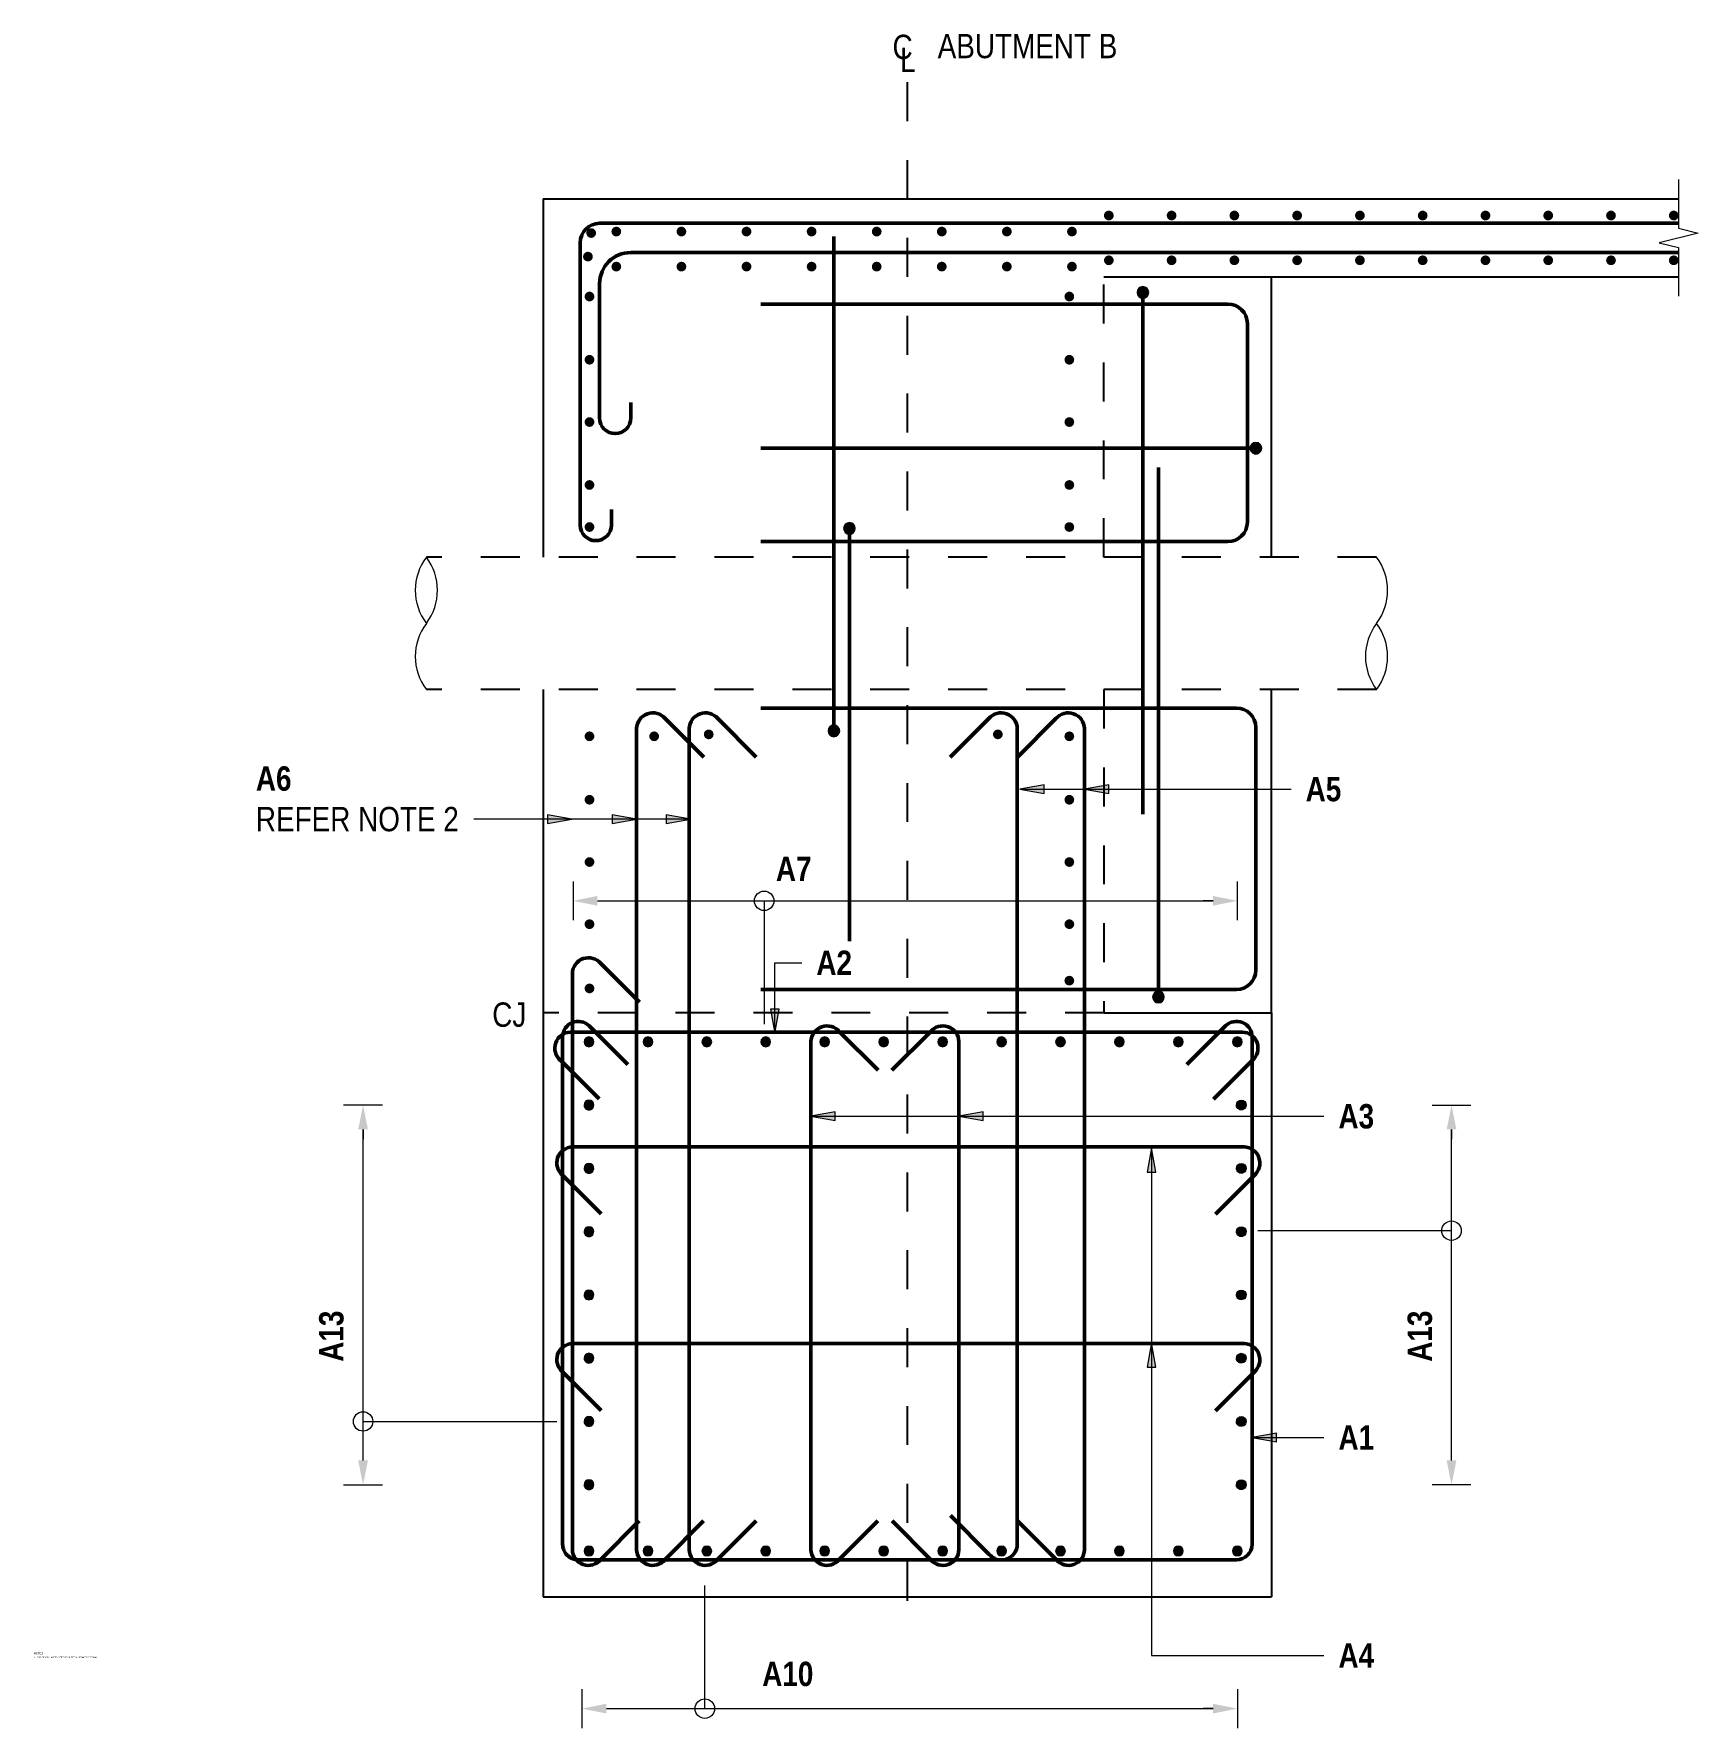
# Model space of a CAD drawing. Header units: metres. Extents: x -546.8 to -533.5, y 1.4 to 22.4.
# Drawn here: x -537.732 to -533.458, y 2.478 to 6.829 of the extents above; entities that cross this region are included whole.
import ezdxf

# ---------------------------------------------------------------- set-up
doc = ezdxf.new("R2010")
doc.units = ezdxf.units.M
doc.linetypes.add('JacobsCenter', pattern=[0.015, 0.009, -0.0015, 0.003, -0.0015])
doc.linetypes.add('JacobsDash', pattern=[0.0045, 0.003, -0.0015])
for name, color, linetype, lineweight in [('A-ANNO-NOTE', 7, 'Continuous', 9), ('A-DETL', 7, 'Continuous', 13), ('A-DETL-GENF', 7, 'Continuous', 9), ('G-ANNO-TEXT', 7, 'Continuous', 9)]:
    doc.layers.add(name, color=color, linetype=linetype, lineweight=lineweight)
doc.styles.add('Arial Narrow', font='ARIALN.TTF', dxfattribs={"height": 0.0625})
doc.styles.add('Arial Narrow_2', font='ARIALN.TTF', dxfattribs={"height": 0.0035})
doc.styles.add('Arial Narrow_3', font='ARIALN.TTF', dxfattribs={"height": 0.005})
doc.styles.add('Arial Narrow_4', font='ARIALN.TTF', dxfattribs={"height": 0.0025})
doc.styles.add('Arial Narrow_B', font='ARIALNB.TTF', dxfattribs={"height": 0.0625})

msp = doc.modelspace()

# ---------------------------------------------------------------- texts
at = {"layer": 'A-ANNO-NOTE', "insert": (-535.4107, 6.8292), "char_height": 0.0625, "attachment_point": 1, "style": 'Arial Narrow', "bg_fill": 3, "box_fill_scale": 1, "bg_fill_color": 256, "bg_fill_true_color": 13158600, "bg_fill_transparency": 0}
msp.add_mtext('ABUTMENT B', dxfattribs=at)
at = {"layer": 'G-ANNO-TEXT', "char_height": 0.0625, "attachment_point": 1, "bg_fill": 3, "box_fill_scale": 1, "bg_fill_color": 256, "bg_fill_transparency": 0}
for s, insert, style in [('A6 ', (-537.1615, 4.9481), 'Arial Narrow_B'), ('A5', (-534.4658, 4.9208), 'Arial Narrow_B'), ('REFER NOTE 2', (-537.1615, 4.8439), 'Arial Narrow'), ('CJ', (-536.5545, 4.3417), 'Arial Narrow'), ('A4', (-534.3815, 2.6957), 'Arial Narrow_B')]:
    msp.add_mtext(s, dxfattribs=dict(at, insert=insert, style=style))
at = {"layer": 'G-ANNO-TEXT', "insert": (-536.9991, 3.419), "char_height": 0.0625, "attachment_point": 1, "rotation": 90, "style": 'Arial Narrow_B', "bg_fill": 3, "box_fill_scale": 1, "bg_fill_color": 256, "bg_fill_transparency": 0}
msp.add_mtext('A13', dxfattribs=at)
at = {"layer": 'G-ANNO-TEXT', "insert": (-537.7315, 2.6613), "char_height": 0.0035, "attachment_point": 1, "style": 'Arial Narrow_2', "bg_fill": 3, "box_fill_scale": 1, "bg_fill_color": 256, "bg_fill_true_color": 13158600, "bg_fill_transparency": 0}
msp.add_mtext('1.', dxfattribs=at)

# ---------------------------------------------------------------- blocks, each defined once
blk = doc.blocks.new('CS_DET_BreakLine_ViewScale - Std Break-6659912-DRG-2873076 - SECTION 3')
at = {"layer": 'A-DETL-GENF'}
for p, q in [((0.0875, 0.05), (0.075, 0)), ((0.1125, -0.05), (0.0875, 0.05)), ((0.075, 0), (-0.05, 0)), ((0.125, 0), (0.1125, -0.05)), ((0.25, 0), (0.125, 0))]:
    blk.add_line(p, q, dxfattribs=at)
blk = doc.blocks.new('Repeating Detail - Reo Dot_Scale 25_Section-6572820-DRG-2873076 - SECTION 3')
at = {"layer": 'A-DETL-GENF', "true_color": 0xafafaf}
for points in [[(0.0125, 1.4507), (0.0121, 1.4539), (0.0108, 1.4569), (0.0088, 1.4595), (0.0062, 1.4615), (0.0032, 1.4628), (0, 1.4632), (-0.0032, 1.4628), (-0.0063, 1.4615), (-0.0088, 1.4595), (-0.0108, 1.4569), (-0.0121, 1.4539), (-0.0125, 1.4507), (-0.0121, 1.4475), (-0.0108, 1.4444), (-0.0088, 1.4419), (-0.0063, 1.4399), (-0.0032, 1.4386), (0, 1.4382), (0.0032, 1.4386), (0.0062, 1.4399), (0.0088, 1.4419), (0.0108, 1.4444), (0.0122, 1.4483)], [(0.0125, 1.2895), (0.0121, 1.2927), (0.0108, 1.2958), (0.0088, 1.2983), (0.0062, 1.3003), (0.0032, 1.3016), (0, 1.302), (-0.0032, 1.3016), (-0.0063, 1.3003), (-0.0088, 1.2983), (-0.0108, 1.2958), (-0.0121, 1.2927), (-0.0125, 1.2895), (-0.0121, 1.2863), (-0.0108, 1.2833), (-0.0088, 1.2807), (-0.0063, 1.2787), (-0.0032, 1.2774), (0, 1.277), (0.0032, 1.2774), (0.0062, 1.2787), (0.0088, 1.2807), (0.0108, 1.2833), (0.0121, 1.2863)], [(0.0125, 1.1283), (0.0121, 1.1315), (0.0108, 1.1346), (0.0088, 1.1372), (0.0062, 1.1391), (0.0032, 1.1404), (0, 1.1408), (-0.0032, 1.1404), (-0.0063, 1.1391), (-0.0088, 1.1372), (-0.0108, 1.1346), (-0.0121, 1.1315), (-0.0125, 1.1283), (-0.0121, 1.1251), (-0.0108, 1.1221), (-0.0088, 1.1195), (-0.0063, 1.1175), (-0.0032, 1.1162), (0, 1.1158), (0.0032, 1.1162), (0.0062, 1.1175), (0.0088, 1.1195), (0.0108, 1.1221), (0.0121, 1.1251)], [(0.0125, 0.9671), (0.0121, 0.9704), (0.0108, 0.9734), (0.0088, 0.976), (0.0062, 0.978), (0.0032, 0.9792), (0, 0.9796), (-0.0032, 0.9792), (-0.0063, 0.978), (-0.0088, 0.976), (-0.0108, 0.9734), (-0.0121, 0.9704), (-0.0125, 0.9671), (-0.0121, 0.9639), (-0.0108, 0.9609), (-0.0086, 0.9581), (-0.0063, 0.9563), (-0.0032, 0.9551), (0, 0.9546), (0.0032, 0.9551), (0.0062, 0.9563), (0.0088, 0.9583), (0.0108, 0.9609), (0.0121, 0.9639)], [(0.0125, 0.8059), (0.0121, 0.8092), (0.0108, 0.8122), (0.0088, 0.8148), (0.0062, 0.8168), (0.0032, 0.818), (0, 0.8184), (-0.0032, 0.818), (-0.0063, 0.8168), (-0.0088, 0.8148), (-0.0108, 0.8122), (-0.0121, 0.8092), (-0.0125, 0.8059), (-0.0121, 0.8027), (-0.0108, 0.7997), (-0.0088, 0.7971), (-0.0063, 0.7951), (-0.0032, 0.7939), (0, 0.7934), (0.0032, 0.7939), (0.0062, 0.7951), (0.0088, 0.7971), (0.0108, 0.7997), (0.0121, 0.8027)], [(0.0125, 0.6448), (0.0121, 0.648), (0.0108, 0.651), (0.0088, 0.6536), (0.0062, 0.6556), (0.0032, 0.6568), (0, 0.6573), (-0.0032, 0.6568), (-0.0063, 0.6556), (-0.0088, 0.6536), (-0.0108, 0.651), (-0.0121, 0.648), (-0.0125, 0.6448), (-0.0121, 0.6415), (-0.0108, 0.6385), (-0.0088, 0.6359), (-0.0063, 0.6339), (-0.0032, 0.6327), (0, 0.6323), (0.0032, 0.6327), (0.0062, 0.6339), (0.0088, 0.6359), (0.0108, 0.6385), (0.0121, 0.6415)], [(0.0125, 0.4836), (0.0121, 0.4868), (0.0108, 0.4898), (0.0088, 0.4924), (0.0062, 0.4944), (0.0032, 0.4956), (0, 0.4961), (-0.0032, 0.4956), (-0.0063, 0.4944), (-0.0088, 0.4924), (-0.0108, 0.4898), (-0.0121, 0.4868), (-0.0125, 0.4836), (-0.0121, 0.4803), (-0.0108, 0.4773), (-0.0088, 0.4747), (-0.0063, 0.4727), (-0.0032, 0.4715), (0, 0.4711), (0.0032, 0.4715), (0.0062, 0.4727), (0.0088, 0.4747), (0.0108, 0.4773), (0.0121, 0.4803)], [(0.0125, 0.3224), (0.0121, 0.3256), (0.0108, 0.3286), (0.0088, 0.3312), (0.0062, 0.3332), (0.0032, 0.3344), (0, 0.3349), (-0.0032, 0.3344), (-0.0063, 0.3332), (-0.0088, 0.3312), (-0.0108, 0.3286), (-0.0121, 0.3256), (-0.0125, 0.3224), (-0.0121, 0.3191), (-0.0108, 0.3161), (-0.0088, 0.3135), (-0.0063, 0.3116), (-0.0032, 0.3103), (0, 0.3099), (0.0032, 0.3103), (0.0062, 0.3116), (0.0088, 0.3135), (0.0108, 0.3161), (0.0121, 0.3191)], [(0.0125, 0.1612), (0.0121, 0.1644), (0.0108, 0.1674), (0.0088, 0.17), (0.0062, 0.172), (0.0032, 0.1733), (0, 0.1737), (-0.0032, 0.1733), (-0.0063, 0.172), (-0.0088, 0.17), (-0.0108, 0.1674), (-0.0121, 0.1644), (-0.0125, 0.1612), (-0.0121, 0.158), (-0.0108, 0.1549), (-0.0088, 0.1523), (-0.0063, 0.1504), (-0.0032, 0.1491), (0, 0.1487), (0.0032, 0.1491), (0.0062, 0.1504), (0.0088, 0.1523), (0.0108, 0.1549), (0.0121, 0.158)], [(0.0125, 0), (0.0121, 0.0032), (0.0108, 0.0062), (0.0088, 0.0088), (0.0062, 0.0108), (0.0032, 0.0121), (0, 0.0125), (-0.0032, 0.0121), (-0.0063, 0.0108), (-0.0088, 0.0088), (-0.0108, 0.0062), (-0.0121, 0.0032), (-0.0125, 0), (-0.0121, -0.0032), (-0.0108, -0.0063), (-0.0088, -0.0088), (-0.0063, -0.0108), (-0.0032, -0.0121), (0, -0.0125), (0.0032, -0.0121), (0.0062, -0.0108), (0.0088, -0.0088), (0.0108, -0.0063), (0.0121, -0.0032)]]:
    blk.add_hatch(color=253, dxfattribs=at).paths.add_polyline_path(points)
blk = doc.blocks.new('Repeating Detail - Reo Dot_Scale 25_Section-V8-DRG-2873076 - SECTION 3')
at = {"layer": 'A-DETL-GENF', "true_color": 0xafafaf}
for points in [[(0.0125, 1.17), (0.0121, 1.1732), (0.0108, 1.1763), (0.0088, 1.1788), (0.0062, 1.1808), (0.0032, 1.1821), (0, 1.1825), (-0.0032, 1.1821), (-0.0063, 1.1808), (-0.0088, 1.1788), (-0.0108, 1.1763), (-0.0121, 1.1732), (-0.0125, 1.17), (-0.0121, 1.1668), (-0.0108, 1.1638), (-0.0088, 1.1612), (-0.0056, 1.1589), (-0.0032, 1.1579), (0, 1.1575), (0.0032, 1.1579), (0.0062, 1.1592), (0.0088, 1.1612), (0.0108, 1.1638), (0.0121, 1.1668)], [(0.0125, 1.0029), (0.0121, 1.0061), (0.0108, 1.0091), (0.0088, 1.0117), (0.0062, 1.0137), (0.0032, 1.0149), (0, 1.0154), (-0.0032, 1.0149), (-0.0063, 1.0137), (-0.0088, 1.0117), (-0.0108, 1.0091), (-0.0121, 1.0061), (-0.0125, 1.0029), (-0.0121, 0.9996), (-0.0108, 0.9966), (-0.0088, 0.994), (-0.0063, 0.992), (-0.0032, 0.9908), (0, 0.9904), (0.0032, 0.9908), (0.0062, 0.992), (0.0088, 0.994), (0.0112, 0.9974), (0.0121, 0.9996)], [(0.0125, 0.8357), (0.0121, 0.8389), (0.0108, 0.842), (0.0088, 0.8446), (0.0062, 0.8465), (0.0032, 0.8478), (0, 0.8482), (-0.0032, 0.8478), (-0.0063, 0.8465), (-0.0088, 0.8446), (-0.0108, 0.842), (-0.0121, 0.8389), (-0.0125, 0.8357), (-0.0121, 0.8325), (-0.0108, 0.8295), (-0.0088, 0.8269), (-0.0056, 0.8246), (-0.0032, 0.8236), (0, 0.8232), (0.0032, 0.8236), (0.0062, 0.8249), (0.0088, 0.8269), (0.0108, 0.8295), (0.0121, 0.8325)], [(0.0125, 0.6686), (0.0121, 0.6718), (0.0108, 0.6748), (0.0088, 0.6774), (0.0062, 0.6794), (0.0032, 0.6806), (0, 0.6811), (-0.0032, 0.6806), (-0.0063, 0.6794), (-0.0088, 0.6774), (-0.0108, 0.6748), (-0.0121, 0.6718), (-0.0125, 0.6686), (-0.0121, 0.6653), (-0.0108, 0.6623), (-0.0088, 0.6597), (-0.0056, 0.6575), (-0.0032, 0.6565), (0, 0.6561), (0.0032, 0.6565), (0.0062, 0.6577), (0.0088, 0.6597), (0.0108, 0.6623), (0.0121, 0.6653)], [(0.0125, 0.5014), (0.0121, 0.5047), (0.0108, 0.5077), (0.0088, 0.5103), (0.0062, 0.5123), (0.0032, 0.5135), (0, 0.5139), (-0.0032, 0.5135), (-0.0063, 0.5123), (-0.0088, 0.5103), (-0.011, 0.5072), (-0.0121, 0.5047), (-0.0125, 0.5014), (-0.0121, 0.4982), (-0.0108, 0.4952), (-0.0088, 0.4926), (-0.0056, 0.4903), (-0.0032, 0.4894), (0, 0.4889), (0.0032, 0.4894), (0.0062, 0.4906), (0.0088, 0.4926), (0.0108, 0.4952), (0.0121, 0.4982)], [(0.0125, 0.3343), (0.0121, 0.3375), (0.0108, 0.3405), (0.0088, 0.3431), (0.0062, 0.3451), (0.0032, 0.3464), (0, 0.3468), (-0.0032, 0.3464), (-0.0063, 0.3451), (-0.0088, 0.3431), (-0.0108, 0.3405), (-0.0121, 0.3375), (-0.0125, 0.3343), (-0.0121, 0.3311), (-0.0108, 0.328), (-0.0088, 0.3254), (-0.0056, 0.3232), (-0.0032, 0.3222), (0, 0.3218), (0.0032, 0.3222), (0.0062, 0.3235), (0.0088, 0.3254), (0.0108, 0.328), (0.0121, 0.3311)], [(0.0125, 0.1671), (0.0121, 0.1704), (0.0108, 0.1734), (0.0088, 0.176), (0.0062, 0.178), (0.0032, 0.1792), (0, 0.1796), (-0.0032, 0.1792), (-0.0063, 0.178), (-0.0088, 0.176), (-0.0108, 0.1734), (-0.0121, 0.1704), (-0.0125, 0.1671), (-0.0121, 0.1639), (-0.0108, 0.1609), (-0.0088, 0.1583), (-0.0056, 0.156), (-0.0032, 0.1551), (0, 0.1546), (0.0032, 0.1551), (0.0062, 0.1563), (0.0088, 0.1583), (0.0108, 0.1609), (0.0121, 0.1639)], [(0.0125, 0), (0.0121, 0.0032), (0.0108, 0.0062), (0.0088, 0.0088), (0.0062, 0.0108), (0.0032, 0.0121), (0, 0.0125), (-0.0032, 0.0121), (-0.0063, 0.0108), (-0.0088, 0.0088), (-0.0108, 0.0062), (-0.0121, 0.0032), (-0.0125, 0), (-0.0121, -0.0032), (-0.0108, -0.0063), (-0.0088, -0.0088), (-0.0056, -0.0111), (-0.0032, -0.0121), (0, -0.0125), (0.0032, -0.0121), (0.0062, -0.0108), (0.0088, -0.0088), (0.0108, -0.0063), (0.0121, -0.0032)]]:
    blk.add_hatch(color=253, dxfattribs=at).paths.add_polyline_path(points)
blk = doc.blocks.new('B_Det_Reinf_Bar Section_2D_Grey - Reo Dot_Scale 25_Section-6572820-DRG-2873076 - SECTION 3')
at = {"layer": 'A-DETL-GENF', "true_color": 0xafafaf}
blk.add_hatch(color=253, dxfattribs=at).paths.add_polyline_path([(0, -0.0125), (0.0032, -0.0121), (0.0063, -0.0108), (0.0088, -0.0088), (0.0108, -0.0062), (0.0121, -0.0032), (0.0125, 0), (0.0121, 0.0032), (0.0108, 0.0063), (0.0088, 0.0088), (0.0063, 0.0108), (0.0032, 0.0121), (0, 0.0125), (-0.0032, 0.0121), (-0.0062, 0.0108), (-0.0088, 0.0088), (-0.0108, 0.0063), (-0.0121, 0.0032), (-0.0125, 0), (-0.0121, -0.0032), (-0.0108, -0.0062), (-0.0088, -0.0088), (-0.0062, -0.0108), (-0.0032, -0.0121)])
blk = doc.blocks.new('Reinforcement-U Bar with135 hook - _L_ Bar-6677964-DRG-2873076 - SECTION 3')
at = {"layer": 'A-DETL-GENF', "lineweight": 50}
for p, q in [((-0.084, 0), (1.6062, 0)), ((-0.124, -0.04), (-0.124, -1.3429)), ((1.6462, -0.04), (1.6462, -1.3429)), ((-0.0558, -1.3712), (0.0432, -1.2722)), ((1.5779, -1.3712), (1.4789, -1.2722))]:
    blk.add_line(p, q, dxfattribs=at)
for centre, start, end in [((-0.084, -0.04), 90, 180), ((1.6062, -0.04), 360, 90), ((-0.084, -1.3429), 180, 315), ((1.6062, -1.3429), 225, 0)]:
    blk.add_arc(centre, 0.04, start, end, dxfattribs=at)
blk = doc.blocks.new('Reinforcement-TIE BAR 135_ - Lig-6673694-DRG-2873076 - SECTION 3')
at = {"layer": 'A-DETL-GENF', "lineweight": 50}
for p, q in [((1.725, 0), (0, 0)), ((-0.0251, -0.0728), (0.0739, -0.1718)), ((1.7505, -0.0733), (1.6515, -0.1723))]:
    blk.add_line(p, q, dxfattribs=at)
for centre, radius, start, end in [((0.001, -0.0411), 0.0411, 91.4367, 230.5003), ((1.724, -0.0414), 0.0414, 309.7212, 88.5979)]:
    blk.add_arc(centre, radius, start, end, dxfattribs=at)
blk = doc.blocks.new('Repeating Detail - Reo Dot_Scale 25_Section-1695670-DRG-2873076 - SECTION 3')
at = {"layer": 'A-DETL-GENF'}
for points in [[(0.0125, 1.665), (0.0121, 1.6682), (0.0108, 1.6713), (0.0088, 1.6738), (0.0062, 1.6758), (0.0032, 1.6771), (0, 1.6775), (-0.0032, 1.6771), (-0.0063, 1.6758), (-0.0088, 1.6738), (-0.0108, 1.6713), (-0.0121, 1.6682), (-0.0125, 1.665), (-0.0121, 1.6618), (-0.0108, 1.6588), (-0.0088, 1.6562), (-0.0063, 1.6542), (-0.0032, 1.6529), (0, 1.6525), (0.0032, 1.6529), (0.0062, 1.6542), (0.0088, 1.6562), (0.0108, 1.6588), (0.0121, 1.6618)], [(0.0125, 1.5136), (0.0121, 1.5169), (0.0108, 1.5199), (0.0088, 1.5225), (0.0062, 1.5245), (0.0032, 1.5257), (0, 1.5261), (-0.0032, 1.5257), (-0.0063, 1.5245), (-0.0088, 1.5225), (-0.0108, 1.5199), (-0.0121, 1.5169), (-0.0125, 1.5136), (-0.0121, 1.5104), (-0.0108, 1.5074), (-0.0088, 1.5048), (-0.0063, 1.5028), (-0.0032, 1.5016), (0, 1.5011), (0.0032, 1.5016), (0.0062, 1.5028), (0.0088, 1.5048), (0.0108, 1.5074), (0.0121, 1.5104)], [(0.0125, 1.3623), (0.0121, 1.3655), (0.0108, 1.3685), (0.0088, 1.3711), (0.0062, 1.3731), (0.0032, 1.3743), (0, 1.3748), (-0.0032, 1.3743), (-0.0063, 1.3731), (-0.0088, 1.3711), (-0.0108, 1.3685), (-0.0121, 1.3655), (-0.0125, 1.3623), (-0.0121, 1.359), (-0.0108, 1.356), (-0.0088, 1.3534), (-0.0063, 1.3514), (-0.0032, 1.3502), (0, 1.3498), (0.0032, 1.3502), (0.0062, 1.3514), (0.0088, 1.3534), (0.0108, 1.356), (0.0121, 1.359)], [(0.0125, 1.2109), (0.0121, 1.2141), (0.0108, 1.2172), (0.0088, 1.2197), (0.0062, 1.2217), (0.0032, 1.223), (0, 1.2234), (-0.0032, 1.223), (-0.0063, 1.2217), (-0.0088, 1.2197), (-0.0108, 1.2172), (-0.0121, 1.2141), (-0.0125, 1.2109), (-0.0121, 1.2077), (-0.0108, 1.2047), (-0.0088, 1.2021), (-0.0063, 1.2001), (-0.0032, 1.1988), (0, 1.1984), (0.0032, 1.1988), (0.0062, 1.2001), (0.0088, 1.2021), (0.0108, 1.2047), (0.0121, 1.2077)], [(0.0125, 1.0595), (0.0121, 1.0628), (0.0108, 1.0658), (0.0088, 1.0684), (0.0062, 1.0704), (0.0032, 1.0716), (0, 1.072), (-0.0032, 1.0716), (-0.0063, 1.0704), (-0.0094, 1.0677), (-0.0108, 1.0658), (-0.0121, 1.0628), (-0.0125, 1.0595), (-0.0121, 1.0563), (-0.0108, 1.0533), (-0.0088, 1.0507), (-0.0063, 1.0487), (-0.0032, 1.0475), (0, 1.047), (0.0032, 1.0475), (0.0062, 1.0487), (0.0088, 1.0507), (0.0108, 1.0533), (0.0121, 1.0563)], [(0.0125, 0.9082), (0.0121, 0.9114), (0.0108, 0.9144), (0.0088, 0.917), (0.0062, 0.919), (0.0032, 0.9203), (0, 0.9207), (-0.0032, 0.9203), (-0.0063, 0.919), (-0.0088, 0.917), (-0.0108, 0.9144), (-0.0121, 0.9114), (-0.0125, 0.9082), (-0.0121, 0.9049), (-0.0108, 0.9019), (-0.0088, 0.8993), (-0.0063, 0.8974), (-0.0032, 0.8961), (0, 0.8957), (0.0032, 0.8961), (0.0062, 0.8974), (0.0088, 0.8993), (0.0108, 0.9019), (0.0121, 0.9049)], [(0.0125, 0.7568), (0.0121, 0.7601), (0.0108, 0.7631), (0.0088, 0.7657), (0.0062, 0.7676), (0.0032, 0.7689), (0, 0.7693), (-0.0032, 0.7689), (-0.0063, 0.7676), (-0.0088, 0.7657), (-0.0108, 0.7631), (-0.0121, 0.7601), (-0.0125, 0.7568), (-0.0121, 0.7536), (-0.0108, 0.7506), (-0.0088, 0.748), (-0.0063, 0.746), (-0.0032, 0.7447), (0, 0.7443), (0.0032, 0.7447), (0.0062, 0.746), (0.0088, 0.748), (0.0108, 0.7506), (0.0121, 0.7536)], [(0.0125, 0.6055), (0.0121, 0.6087), (0.0108, 0.6117), (0.0088, 0.6143), (0.0062, 0.6163), (0.0032, 0.6175), (0, 0.618), (-0.0032, 0.6175), (-0.0063, 0.6163), (-0.0088, 0.6143), (-0.0108, 0.6117), (-0.0121, 0.6087), (-0.0125, 0.6055), (-0.0121, 0.6022), (-0.0108, 0.5992), (-0.0088, 0.5966), (-0.0063, 0.5946), (-0.0032, 0.5934), (0, 0.593), (0.0032, 0.5934), (0.0062, 0.5946), (0.0088, 0.5966), (0.0108, 0.5992), (0.0121, 0.6022)], [(0.0125, 0.4541), (0.0121, 0.4573), (0.0108, 0.4603), (0.0088, 0.4629), (0.0062, 0.4649), (0.0032, 0.4662), (0, 0.4666), (-0.0032, 0.4662), (-0.0063, 0.4649), (-0.0088, 0.4629), (-0.0108, 0.4603), (-0.0121, 0.4573), (-0.0125, 0.4541), (-0.0121, 0.4509), (-0.0108, 0.4478), (-0.0088, 0.4453), (-0.0063, 0.4433), (-0.0032, 0.442), (0, 0.4416), (0.0032, 0.442), (0.0062, 0.4433), (0.0088, 0.4453), (0.0108, 0.4478), (0.0121, 0.4509)], [(0.0125, 0.3027), (0.0121, 0.306), (0.0108, 0.309), (0.0088, 0.3116), (0.0062, 0.3136), (0.0032, 0.3148), (0, 0.3152), (-0.0032, 0.3148), (-0.0063, 0.3136), (-0.0088, 0.3116), (-0.0108, 0.309), (-0.0121, 0.306), (-0.0125, 0.3027), (-0.0121, 0.2995), (-0.0108, 0.2965), (-0.0088, 0.2939), (-0.0063, 0.2919), (-0.0032, 0.2907), (0, 0.2902), (0.0032, 0.2907), (0.0062, 0.2919), (0.0088, 0.2939), (0.0108, 0.2965), (0.0121, 0.2995)], [(0.0125, 0.1514), (0.0121, 0.1546), (0.0108, 0.1576), (0.0088, 0.1602), (0.0062, 0.1622), (0.0032, 0.1634), (0, 0.1639), (-0.0032, 0.1634), (-0.0063, 0.1622), (-0.0088, 0.1602), (-0.0108, 0.1576), (-0.0121, 0.1546), (-0.0125, 0.1514), (-0.0121, 0.1481), (-0.0108, 0.1451), (-0.0088, 0.1425), (-0.0063, 0.1405), (-0.0032, 0.1393), (0, 0.1389), (0.0032, 0.1393), (0.0062, 0.1405), (0.0088, 0.1425), (0.0108, 0.1451), (0.0121, 0.1481)], [(0.0125, 0), (0.0121, 0.0032), (0.0108, 0.0062), (0.0088, 0.0088), (0.0062, 0.0108), (0.0032, 0.0121), (0, 0.0125), (-0.0032, 0.0121), (-0.0063, 0.0108), (-0.0088, 0.0088), (-0.0108, 0.0062), (-0.0121, 0.0032), (-0.0125, 0), (-0.0121, -0.0032), (-0.0108, -0.0063), (-0.0088, -0.0088), (-0.0063, -0.0108), (-0.0032, -0.0121), (0, -0.0125), (0.0032, -0.0121), (0.0062, -0.0108), (0.0088, -0.0088), (0.0108, -0.0063), (0.0121, -0.0032)]]:
    blk.add_hatch(color=256, dxfattribs=at).paths.add_polyline_path(points)
for centre, start, end in [((0, 1.665), 360, 180), ((0, 1.665), 180, 360), ((0, 1.5136), 360, 180), ((0, 1.5136), 180, 360), ((0, 1.3623), 360, 180), ((0, 1.3623), 180, 360), ((0, 1.2109), 360, 180), ((0, 1.2109), 180, 360), ((0, 1.0595), 360, 180), ((0, 1.0595), 180, 360), ((0, 0.9082), 360, 180), ((0, 0.9082), 180, 360), ((0, 0.7568), 360, 180), ((0, 0.7568), 180, 360), ((0, 0.6055), 360, 180), ((0, 0.6055), 180, 360), ((0, 0.4541), 360, 180), ((0, 0.4541), 180, 360), ((0, 0.3027), 360, 180), ((0, 0.3027), 180, 360), ((0, 0.1514), 360, 180), ((0, 0.1514), 180, 360), ((0, 0), 360, 180), ((0, 0), 180, 360)]:
    blk.add_arc(centre, 0.0125, start, end, dxfattribs=at)
blk = doc.blocks.new('Repeating Detail - Reo Dot_Scale 25_Section-V9-DRG-2873076 - SECTION 3')
at = {"layer": 'A-DETL-GENF'}
for points in [[(0, 0.9875), (-0.0032, 0.9871), (-0.0063, 0.9858), (-0.0088, 0.9838), (-0.0108, 0.9812), (-0.0121, 0.9782), (-0.0125, 0.975), (-0.0121, 0.9718), (-0.0108, 0.9687), (-0.0088, 0.9662), (-0.0063, 0.9642), (-0.0032, 0.9629), (0, 0.9625), (0.0032, 0.9629), (0.0062, 0.9642), (0.0088, 0.9662), (0.0108, 0.9687), (0.0121, 0.9718), (0.0125, 0.975), (0.0121, 0.9782), (0.0108, 0.9812), (0.0088, 0.9838), (0.0062, 0.9858), (0.0032, 0.9871)], [(0, 0.825), (-0.0032, 0.8246), (-0.0063, 0.8233), (-0.0088, 0.8213), (-0.0108, 0.8187), (-0.0121, 0.8157), (-0.0125, 0.8125), (-0.0121, 0.8093), (-0.0108, 0.8062), (-0.0088, 0.8037), (-0.0063, 0.8017), (-0.0032, 0.8004), (0, 0.8), (0.0032, 0.8004), (0.0062, 0.8017), (0.0088, 0.8037), (0.0108, 0.8062), (0.0121, 0.8093), (0.0125, 0.8125), (0.0121, 0.8157), (0.0108, 0.8187), (0.0088, 0.8213), (0.0062, 0.8233), (0.0032, 0.8246)], [(0, 0.6625), (-0.0032, 0.6621), (-0.0063, 0.6608), (-0.0088, 0.6588), (-0.0108, 0.6562), (-0.0121, 0.6532), (-0.0125, 0.65), (-0.0121, 0.6468), (-0.0108, 0.6437), (-0.0088, 0.6412), (-0.0063, 0.6392), (-0.0032, 0.6379), (0, 0.6375), (0.0032, 0.6379), (0.0062, 0.6392), (0.0088, 0.6412), (0.0108, 0.6437), (0.0121, 0.6468), (0.0125, 0.65), (0.0121, 0.6532), (0.0108, 0.6562), (0.0088, 0.6588), (0.0062, 0.6608), (0.0032, 0.6621)], [(0, 0.5), (-0.0032, 0.4996), (-0.0063, 0.4983), (-0.0088, 0.4963), (-0.0108, 0.4937), (-0.0121, 0.4907), (-0.0125, 0.4875), (-0.0121, 0.4843), (-0.0108, 0.4812), (-0.0088, 0.4787), (-0.0063, 0.4767), (-0.0032, 0.4754), (0, 0.475), (0.0032, 0.4754), (0.0062, 0.4767), (0.0088, 0.4787), (0.0108, 0.4812), (0.0121, 0.4843), (0.0125, 0.4875), (0.0121, 0.4907), (0.0108, 0.4937), (0.0088, 0.4963), (0.0062, 0.4983), (0.0032, 0.4996)], [(0, 0.3375), (-0.0032, 0.3371), (-0.0063, 0.3358), (-0.0088, 0.3338), (-0.0108, 0.3312), (-0.0121, 0.3282), (-0.0125, 0.325), (-0.0121, 0.3218), (-0.0108, 0.3187), (-0.0088, 0.3162), (-0.0063, 0.3142), (-0.0032, 0.3129), (0, 0.3125), (0.0032, 0.3129), (0.0062, 0.3142), (0.0088, 0.3162), (0.0108, 0.3187), (0.0121, 0.3218), (0.0125, 0.325), (0.0121, 0.3282), (0.0108, 0.3312), (0.0088, 0.3338), (0.0062, 0.3358), (0.0032, 0.3371)], [(0, 0.175), (-0.0032, 0.1746), (-0.0063, 0.1733), (-0.0088, 0.1713), (-0.0108, 0.1687), (-0.0121, 0.1657), (-0.0125, 0.1625), (-0.0121, 0.1593), (-0.0108, 0.1562), (-0.0088, 0.1537), (-0.0063, 0.1517), (-0.0032, 0.1504), (0, 0.15), (0.0032, 0.1504), (0.0062, 0.1517), (0.0088, 0.1537), (0.0108, 0.1562), (0.0121, 0.1593), (0.0125, 0.1625), (0.0121, 0.1657), (0.0108, 0.1687), (0.0088, 0.1713), (0.0062, 0.1733), (0.0032, 0.1746)], [(0, 0.0125), (-0.0032, 0.0121), (-0.0063, 0.0108), (-0.0088, 0.0088), (-0.0108, 0.0062), (-0.0121, 0.0032), (-0.0125, 0), (-0.0121, -0.0032), (-0.0108, -0.0063), (-0.0088, -0.0088), (-0.0063, -0.0108), (-0.0032, -0.0121), (0, -0.0125), (0.0032, -0.0121), (0.0062, -0.0108), (0.0088, -0.0088), (0.0108, -0.0063), (0.0121, -0.0032), (0.0125, 0), (0.0121, 0.0032), (0.0108, 0.0062), (0.0088, 0.0088), (0.0062, 0.0108), (0.0032, 0.0121)]]:
    blk.add_hatch(color=256, dxfattribs=at).paths.add_polyline_path(points)
for centre, start, end in [((0, 0.975), 360, 180), ((0, 0.975), 180, 360), ((0, 0.8125), 360, 180), ((0, 0.8125), 180, 360), ((0, 0.65), 360, 180), ((0, 0.65), 180, 360), ((0, 0.4875), 360, 180), ((0, 0.4875), 180, 360), ((0, 0.325), 360, 180), ((0, 0.325), 180, 360), ((0, 0.1625), 360, 180), ((0, 0.1625), 180, 360), ((0, 0), 360, 180), ((0, 0), 180, 360)]:
    blk.add_arc(centre, 0.0125, start, end, dxfattribs=at)
blk = doc.blocks.new('Reinforcement-TIE BAR 135_ - Lig-6674803-DRG-2873076 - SECTION 3')
at = {"layer": 'A-DETL-GENF', "lineweight": 50}
for p, q in [((1.305, 0), (0, 0)), ((-0.0251, -0.0728), (0.0739, -0.1718)), ((1.3305, -0.0733), (1.2315, -0.1723))]:
    blk.add_line(p, q, dxfattribs=at)
for centre, radius, start, end in [((0.001, -0.0411), 0.0411, 91.4367, 230.5003), ((1.304, -0.0414), 0.0414, 309.7212, 88.5979)]:
    blk.add_arc(centre, radius, start, end, dxfattribs=at)
blk = doc.blocks.new('Reinforcement-TIE BAR 135_ - Lig-6674867-DRG-2873076 - SECTION 3')
at = {"layer": 'A-DETL-GENF', "lineweight": 50}
for p, q in [((-0.0251, 0.0728), (0.0739, 0.1718)), ((1.3305, 0.0733), (1.2315, 0.1723)), ((1.305, 0), (0, 0))]:
    blk.add_line(p, q, dxfattribs=at)
for centre, radius, start, end in [((0.001, 0.0411), 0.0411, 129.4997, 268.5633), ((1.304, 0.0414), 0.0414, 271.4021, 50.2788)]:
    blk.add_arc(centre, radius, start, end, dxfattribs=at)
blk = doc.blocks.new('Reinforcement-TIE BAR 135_ - Lig-9207669-DRG-2873076 - SECTION 3')
at = {"layer": 'A-DETL-GENF', "lineweight": 50}
for p, q in [((1.48, 0), (0, 0)), ((-0.0251, -0.0728), (0.0739, -0.1718)), ((1.5055, -0.0733), (1.4065, -0.1723))]:
    blk.add_line(p, q, dxfattribs=at)
for centre, radius, start, end in [((0.001, -0.0411), 0.0411, 91.4367, 230.5003), ((1.479, -0.0414), 0.0414, 309.7212, 88.5979)]:
    blk.add_arc(centre, radius, start, end, dxfattribs=at)
blk = doc.blocks.new('Reinforcement-TIE BAR 135_ - Lig-7275899-DRG-2873076 - SECTION 3')
at = {"layer": 'A-DETL-GENF', "lineweight": 50}
for p, q in [((2.109, 0), (0, 0)), ((-0.0251, -0.0728), (0.0739, -0.1718)), ((2.1345, -0.0733), (2.0355, -0.1723))]:
    blk.add_line(p, q, dxfattribs=at)
for centre, radius, start, end in [((0.001, -0.0411), 0.0411, 91.4367, 230.5003), ((2.108, -0.0414), 0.0414, 309.7212, 88.5979)]:
    blk.add_arc(centre, radius, start, end, dxfattribs=at)
blk = doc.blocks.new('Reinforcement-TIE BAR 135_ - Lig-7275886-DRG-2873076 - SECTION 3')
at = {"layer": 'A-DETL-GENF', "lineweight": 50}
for p, q in [((-0.0251, 0.0728), (0.0739, 0.1718)), ((2.1345, 0.0733), (2.0355, 0.1723)), ((2.109, 0), (0, 0))]:
    blk.add_line(p, q, dxfattribs=at)
for centre, radius, start, end in [((0.001, 0.0411), 0.0411, 129.4997, 268.5633), ((2.108, 0.0414), 0.0414, 271.4021, 50.2788)]:
    blk.add_arc(centre, radius, start, end, dxfattribs=at)
blk = doc.blocks.new('T2DExtentArrowReinf_v1 - Extent-7621020-DRG-2873076 - SECTION 3')
at = {"layer": 'A-DETL-GENF'}
for p, q in [((0.6525, 0), (0.6525, 0.4975)), ((0, -0.01), (0, 0.01)), ((0.975, 0.01), (0.975, 0)), ((0.0625, 0), (0.9125, 0))]:
    blk.add_line(p, q, dxfattribs=at)
blk = doc.blocks.new('T2DExtentArrowReinf_v1 - Extent-7620937-DRG-2873076 - SECTION 3')
at = {"layer": 'A-DETL-GENF'}
for p, q in [((0, 0.01), (0, -0.01)), ((0.0625, 0), (0.9125, 0)), ((0.1625, 0), (0.1625, -0.4975)), ((0.975, -0.01), (0.975, 0))]:
    blk.add_line(p, q, dxfattribs=at)
blk = doc.blocks.new('Reinforcement-TIE BAR 135_ - Lig-7275900-DRG-2873076 - SECTION 3')
at = {"layer": 'A-DETL-GENF', "lineweight": 50}
for p, q in [((-0.0251, 0.0728), (0.0739, 0.1718)), ((2.1207, 0.0733), (2.0217, 0.1723)), ((2.0952, 0), (0, 0))]:
    blk.add_line(p, q, dxfattribs=at)
for centre, radius, start, end in [((0.001, 0.0411), 0.0411, 129.4997, 268.5633), ((2.0942, 0.0414), 0.0414, 271.4021, 50.2788)]:
    blk.add_arc(centre, radius, start, end, dxfattribs=at)
blk = doc.blocks.new('T2DExtentArrowReinf_v1 - Extent-7550439-DRG-2873076 - SECTION 3')
at = {"layer": 'A-DETL-GENF'}
for p, q in [((0.315, 0), (0.315, 0.3165)), ((0, -0.01), (0, 0.01)), ((0.0625, 0), (1.62, 0)), ((1.6825, 0.01), (1.6825, 0))]:
    blk.add_line(p, q, dxfattribs=at)
blk = doc.blocks.new('T2DExtentArrowReinf_v1 - Extent-7275884-DRG-2873076 - SECTION 3')
at = {"layer": 'A-DETL-GENF'}
for p, q in [((0, 0.01), (0, -0.01)), ((0.0625, 0), (1.6431, 0)), ((0.4906, 0), (0.4906, -0.3165)), ((1.7056, -0.01), (1.7056, 0))]:
    blk.add_line(p, q, dxfattribs=at)
blk = doc.blocks.new('B_Det_Reinf_Bar Section_2D_Grey - Reo Dot_Scale 25_Section-V10-DRG-2873076 - SECTION 3')
at = {"layer": 'A-DETL-GENF', "true_color": 0xafafaf}
blk.add_hatch(color=253, dxfattribs=at).paths.add_polyline_path([(0, -0.0125), (0.0032, -0.0121), (0.0063, -0.0108), (0.0088, -0.0088), (0.0108, -0.0062), (0.0121, -0.0032), (0.0124, 0.0007), (0.0121, 0.0032), (0.0108, 0.0063), (0.0088, 0.0088), (0.0063, 0.0108), (0.0032, 0.0121), (0, 0.0125), (-0.0032, 0.0121), (-0.0062, 0.0108), (-0.0088, 0.0088), (-0.0108, 0.0063), (-0.0121, 0.0032), (-0.0125, 0), (-0.0121, -0.0032), (-0.0108, -0.0062), (-0.0088, -0.0088), (-0.0062, -0.0108), (-0.0032, -0.0121)])
blk = doc.blocks.new('B_Det_Reinf_Bar Section_2D_Grey - Reo Dot_Scale 25_Section-7275914-DRG-2873076 - SECTION 3')
at = {"layer": 'A-DETL-GENF', "true_color": 0xafafaf}
blk.add_hatch(color=253, dxfattribs=at).paths.add_polyline_path([(0, 0.0125), (-0.0032, 0.0121), (-0.0063, 0.0108), (-0.0088, 0.0088), (-0.0108, 0.0062), (-0.0121, 0.0032), (-0.0124, -0.0007), (-0.0121, -0.0032), (-0.0108, -0.0063), (-0.0088, -0.0088), (-0.0063, -0.0108), (-0.0032, -0.0121), (0, -0.0125), (0.0032, -0.0121), (0.0062, -0.0108), (0.0088, -0.0088), (0.0108, -0.0063), (0.0121, -0.0032), (0.0125, 0), (0.0121, 0.0032), (0.0108, 0.0062), (0.0088, 0.0088), (0.0062, 0.0108), (0.0032, 0.0121)])
blk = doc.blocks.new('B_Det_Reinf_Bar Section_2D_Grey - Reo Dot_Scale 25_Section-V11-DRG-2873076 - SECTION 3')
at = {"layer": 'A-DETL-GENF', "true_color": 0xafafaf}
blk.add_hatch(color=253, dxfattribs=at).paths.add_polyline_path([(0, 0.0125), (-0.0032, 0.0121), (-0.0063, 0.0108), (-0.0088, 0.0088), (-0.0108, 0.0062), (-0.0121, 0.0032), (-0.0125, 0), (-0.0121, -0.0032), (-0.0108, -0.0063), (-0.0088, -0.0088), (-0.0063, -0.0108), (-0.0032, -0.0121), (0, -0.0125), (0.0032, -0.0121), (0.0062, -0.0108), (0.0088, -0.0088), (0.0108, -0.0063), (0.0121, -0.0032), (0.0125, 0), (0.0121, 0.0032), (0.0108, 0.0062), (0.0088, 0.0088), (0.0062, 0.0108), (0.0032, 0.0121)])
blk = doc.blocks.new('ReinfShapeBZT_Grey Light - ReinfShapeBZT_Grey Light-7275958-DRG-2873076 - SECTION 3')
at = {"layer": 'A-DETL-GENF', "color": 253, "lineweight": 50, "true_color": 0xafafaf}
for p, q in [((-0.3062, -0.0773), (-0.3062, 1.1217)), ((0.304, 1.1217), (0.304, -0.0773)), ((0.254, -0.1273), (-0.2562, -0.1273))]:
    blk.add_line(p, q, dxfattribs=at)
for centre, start, end in [((-0.2562, -0.0773), 180, 270), ((0.254, -0.0773), 270, 0)]:
    blk.add_arc(centre, 0.05, start, end, dxfattribs=at)
blk = doc.blocks.new('CS_DET_Rebar Combined_Grey - Multiple Bar-7275943-DRG-2873076 - SECTION 3')
at = {"layer": 'A-DETL-GENF', "true_color": 0xafafaf}
blk.add_hatch(color=253, dxfattribs=at).paths.add_polyline_path([(0.015, 0), (0.0145, 0.0039), (0.013, 0.0075), (0.0106, 0.0106), (0.0075, 0.013), (0.0039, 0.0145), (0, 0.015), (-0.0039, 0.0145), (-0.0077, 0.0128), (-0.0106, 0.0106), (-0.013, 0.0075), (-0.0145, 0.0039), (-0.015, 0), (-0.0145, -0.0039), (-0.013, -0.0075), (-0.0106, -0.0106), (-0.0075, -0.013), (-0.0039, -0.0145), (0, -0.015), (0.0039, -0.0145), (0.0075, -0.013), (0.0106, -0.0106), (0.013, -0.0075), (0.0145, -0.0039)])
at = {"layer": 'A-DETL-GENF', "color": 253, "lineweight": 50, "true_color": 0xafafaf}
blk.add_line((0.015, 0), (1.34, 0), dxfattribs=at)
at = {"layer": 'A-DETL-GENF', "color": 253, "true_color": 0xafafaf}
for start, end in [(360, 180), (180, 360)]:
    blk.add_arc((0, 0), 0.015, start, end, dxfattribs=at)
blk = doc.blocks.new('CS_DET_Rebar Combined_Grey - Multiple Bar-7275946-DRG-2873076 - SECTION 3')
at = {"layer": 'A-DETL-GENF', "true_color": 0xafafaf}
blk.add_hatch(color=253, dxfattribs=at).paths.add_polyline_path([(1.375, 0), (1.3745, 0.0039), (1.373, 0.0075), (1.3706, 0.0106), (1.3675, 0.013), (1.3632, 0.0146), (1.36, 0.015), (1.3561, 0.0145), (1.3525, 0.013), (1.3494, 0.0106), (1.347, 0.0075), (1.3455, 0.0039), (1.345, 0), (1.3455, -0.0039), (1.347, -0.0075), (1.3494, -0.0106), (1.3525, -0.013), (1.3561, -0.0145), (1.36, -0.015), (1.3639, -0.0145), (1.3675, -0.013), (1.3706, -0.0106), (1.373, -0.0075), (1.3745, -0.0039)])
at = {"layer": 'A-DETL-GENF', "color": 253, "lineweight": 50, "true_color": 0xafafaf}
blk.add_line((0, 0), (1.345, 0), dxfattribs=at)
at = {"layer": 'A-DETL-GENF', "color": 253, "true_color": 0xafafaf}
for start, end in [(0, 180), (180, 360)]:
    blk.add_arc((1.36, 0), 0.015, start, end, dxfattribs=at)
blk = doc.blocks.new('ReinfShapeBZT_Grey Light - ReinfShapeBZT_Grey Light-7275959-DRG-2873076 - SECTION 3')
at = {"layer": 'A-DETL-GENF', "color": 253, "lineweight": 50, "true_color": 0xafafaf}
for p, q in [((-0.3627, -0.0773), (-0.3627, 1.1435)), ((0.3604, 1.1435), (0.3604, -0.0773)), ((0.3104, -0.1273), (-0.3127, -0.1273))]:
    blk.add_line(p, q, dxfattribs=at)
for centre, start, end in [((-0.3127, -0.0773), 180, 270), ((0.3104, -0.0773), 270, 0)]:
    blk.add_arc(centre, 0.05, start, end, dxfattribs=at)
blk = doc.blocks.new('CS_DET_Rebar Combined_Grey - Multiple Bar-7275950-DRG-2873076 - SECTION 3')
at = {"layer": 'A-DETL-GENF', "true_color": 0xafafaf}
blk.add_hatch(color=253, dxfattribs=at).paths.add_polyline_path([(-0.015, 0), (-0.0145, -0.0039), (-0.013, -0.0075), (-0.0106, -0.0106), (-0.0075, -0.013), (-0.0039, -0.0145), (0, -0.015), (0.0039, -0.0145), (0.0075, -0.013), (0.0106, -0.0106), (0.013, -0.0075), (0.0145, -0.0039), (0.015, 0), (0.0145, 0.0039), (0.013, 0.0075), (0.0106, 0.0106), (0.0075, 0.013), (0.0039, 0.0145), (0, 0.015), (-0.0039, 0.0145), (-0.0075, 0.013), (-0.0106, 0.0106), (-0.013, 0.0075), (-0.0145, 0.0039)])
at = {"layer": 'A-DETL-GENF', "color": 253, "lineweight": 50, "true_color": 0xafafaf}
blk.add_line((0.015, 0), (1.2698, 0), dxfattribs=at)
at = {"layer": 'A-DETL-GENF', "color": 253, "true_color": 0xafafaf}
for start, end in [(360, 180), (180, 360)]:
    blk.add_arc((0, 0), 0.015, start, end, dxfattribs=at)
blk = doc.blocks.new('CS_DET_Rebar Combined_Grey - Multiple Bar-7275955-DRG-2873076 - SECTION 3')
at = {"layer": 'A-DETL-GENF', "true_color": 0xafafaf}
blk.add_hatch(color=253, dxfattribs=at).paths.add_polyline_path([(1.045, 0), (1.0455, -0.0039), (1.047, -0.0075), (1.0494, -0.0106), (1.0525, -0.013), (1.0561, -0.0145), (1.06, -0.015), (1.0639, -0.0145), (1.0675, -0.013), (1.0706, -0.0106), (1.073, -0.0075), (1.0745, -0.0039), (1.075, 0), (1.0745, 0.0039), (1.073, 0.0075), (1.0706, 0.0106), (1.0675, 0.013), (1.0639, 0.0145), (1.06, 0.015), (1.0561, 0.0145), (1.0525, 0.013), (1.0494, 0.0106), (1.047, 0.0075), (1.0455, 0.0039)])
at = {"layer": 'A-DETL-GENF', "color": 253, "lineweight": 50, "true_color": 0xafafaf}
blk.add_line((0, 0), (1.045, 0), dxfattribs=at)
at = {"layer": 'A-DETL-GENF', "color": 253, "true_color": 0xafafaf}
for start, end in [(360, 180), (180, 360)]:
    blk.add_arc((1.06, 0), 0.015, start, end, dxfattribs=at)
blk = doc.blocks.new('CS_DET_Rebar Combined_Grey - Multiple Bar-7275957-DRG-2873076 - SECTION 3')
at = {"layer": 'A-DETL-GENF', "true_color": 0xafafaf}
blk.add_hatch(color=253, dxfattribs=at).paths.add_polyline_path([(0, 0.015), (-0.0039, 0.0145), (-0.0075, 0.013), (-0.0106, 0.0106), (-0.013, 0.0075), (-0.0145, 0.0039), (-0.015, 0), (-0.0145, -0.0039), (-0.013, -0.0075), (-0.0106, -0.0106), (-0.0075, -0.013), (-0.0039, -0.0145), (0, -0.015), (0.0039, -0.0145), (0.0075, -0.013), (0.0106, -0.0106), (0.013, -0.0075), (0.0145, -0.0039), (0.015, 0), (0.0145, 0.0039), (0.013, 0.0075), (0.0106, 0.0106), (0.0075, 0.013), (0.0039, 0.0145)])
at = {"layer": 'A-DETL-GENF', "color": 253, "lineweight": 50, "true_color": 0xafafaf}
blk.add_line((0.015, 0), (1.2708, 0), dxfattribs=at)
at = {"layer": 'A-DETL-GENF', "color": 253, "true_color": 0xafafaf}
for start, end in [(360, 180), (180, 360)]:
    blk.add_arc((0, 0), 0.015, start, end, dxfattribs=at)
blk = doc.blocks.new('CS_DET_Pile-Column_BreakLine - CS_Tubular BreakLine-7277440-DRG-2873076 - SECTION 3')
at = {"layer": 'A-DETL-GENF', "lineweight": 18}
for centre, start, end in [((0.085, -0.1128), 52.9573, 127.0427), ((0.255, -0.1128), 52.9573, 127.0427), ((0.255, 0.1124), 232.9573, 307.0427)]:
    blk.add_arc(centre, 0.1411, start, end, dxfattribs=at)
blk = doc.blocks.new('CS_Annot_Centreline Symbol1 - CS_Annot_Centreline Symbol 2-5069981-DRG-2873076 - SECTION 3')
at = {"layer": 'A-ANNO-NOTE', "char_height": 0.0025, "attachment_point": 1, "style": 'Arial Narrow_4'}
for s, insert, width in [('C  ', (-0.00119, 0.00463), 0.0044093), ('L', (-0.00041, 0.00329), 0.0019241)]:
    blk.add_mtext(s, dxfattribs=dict(at, insert=insert, width=width))

# ---------------------------------------------------------------- hatches: boundary and pattern name
at = {"layer": 'A-ANNO-NOTE'}
for points in [[(-536.2843, 4.5902), (-536.2843, 4.6152), (-536.3468, 4.6027), (-536.3414, 4.6016)], [(-534.7037, 4.5902), (-534.6412, 4.6027), (-534.7037, 4.6152)], [(-536.8987, 4.0156), (-536.8737, 4.0156), (-536.8862, 4.0781)], [(-534.0787, 4.0156), (-534.0912, 4.0781), (-534.1037, 4.0156)], [(-536.8862, 3.1031), (-536.8737, 3.1656), (-536.8987, 3.1656), (-536.8957, 3.1504)], [(-534.0912, 3.1031), (-534.0787, 3.1656), (-534.1037, 3.1656)], [(-536.2612, 2.5156), (-536.2612, 2.5406), (-536.3237, 2.5281)], [(-534.7037, 2.5156), (-534.6412, 2.5281), (-534.7037, 2.5406)]]:
    msp.add_hatch(color=256, dxfattribs=at).paths.add_polyline_path(points)
at = {"layer": 'G-ANNO-TEXT'}
for points in [[(-535.1995, 4.8896), (-535.137, 4.8785), (-535.137, 4.9006)], [(-535.034, 4.8896), (-534.9715, 4.8785), (-534.9715, 4.9006)], [(-536.3504, 4.8126), (-536.4129, 4.8237), (-536.4129, 4.8016)], [(-536.1842, 4.8126), (-536.2467, 4.8237), (-536.2467, 4.8016)], [(-536.0451, 4.8126), (-536.1076, 4.8237), (-536.1076, 4.8016)], [(-535.8291, 4.2621), (-535.818, 4.3246), (-535.8401, 4.3246)], [(-535.7367, 4.0494), (-535.6742, 4.0384), (-535.6742, 4.0605)], [(-535.3562, 4.0494), (-535.2937, 4.0384), (-535.2937, 4.0605)], [(-534.8618, 3.9682), (-534.8728, 3.9057), (-534.8508, 3.9057)], [(-534.8618, 3.4674), (-534.8728, 3.4049), (-534.8508, 3.4049)], [(-534.6033, 3.2244), (-534.5408, 3.2134), (-534.5408, 3.2355)]]:
    msp.add_hatch(color=256, dxfattribs=at).paths.add_polyline_path(points)

# ---------------------------------------------------------------- linework, layer by layer
at = {"layer": 'A-ANNO-NOTE'}
for p, q in [((-536.3468, 4.6527), (-536.3468, 4.5527)), ((-534.6412, 4.5527), (-534.6412, 4.6527)), ((-536.2843, 4.6027), (-536.2593, 4.6027)), ((-534.7037, 4.6027), (-534.7287, 4.6027)), ((-536.8362, 4.0781), (-536.9362, 4.0781)), ((-534.1412, 4.0781), (-534.0412, 4.0781)), ((-536.8862, 4.0156), (-536.8862, 3.9906)), ((-534.0912, 4.0156), (-534.0912, 3.9906)), ((-536.8862, 3.1656), (-536.8862, 3.1906)), ((-534.0912, 3.1656), (-534.0912, 3.1906)), ((-536.9362, 3.1031), (-536.8362, 3.1031)), ((-534.0412, 3.1031), (-534.1412, 3.1031)), ((-536.3237, 2.4781), (-536.3237, 2.5781)), ((-534.6412, 2.5781), (-534.6412, 2.4781)), ((-536.2612, 2.5281), (-536.2362, 2.5281)), ((-534.7037, 2.5281), (-534.7287, 2.5281))]:
    msp.add_line(p, q, dxfattribs=at)
for centre in [(-535.8562, 4.6027), (-534.0912, 3.7556), (-536.8862, 3.2656), (-536.0087, 2.5281)]:
    msp.add_circle(centre, 0.025, dxfattribs=at)
at = {"layer": 'A-DETL', "linetype": 'JacobsCenter', "lineweight": 25}
msp.add_line((-535.4887, 6.7052), (-535.4887, 2.7052), dxfattribs=at)
at = {"layer": 'A-DETL', "lineweight": 25}
for p, q in [((-536.4237, 6.4052), (-533.508, 6.4052)), ((-536.4237, 6.4052), (-536.4237, 5.4852)), ((-534.9837, 6.2052), (-533.508, 6.2052)), ((-534.5537, 5.4852), (-534.5537, 6.2052)), ((-536.4237, 5.1452), (-536.4237, 2.8152)), ((-534.5537, 4.3152), (-534.5537, 5.1452)), ((-534.9837, 4.3152), (-534.5537, 4.3152)), ((-534.5537, 4.3152), (-534.5537, 2.8152)), ((-536.4237, 2.8152), (-534.5537, 2.8152))]:
    msp.add_line(p, q, dxfattribs=at)
at = {"layer": 'A-DETL', "color": 8, "lineweight": 50, "true_color": 0x808080}
for p, q in [((-536.2787, 6.3427), (-533.508, 6.3427)), ((-536.3287, 6.2927), (-536.3287, 5.5677)), ((-536.1987, 6.2677), (-533.508, 6.2677)), ((-536.2787, 6.1877), (-536.2787, 5.8427)), ((-536.1987, 5.8827), (-536.1987, 5.8427)), ((-536.2487, 5.6077), (-536.2487, 5.5677))]:
    msp.add_line(p, q, dxfattribs=at)
at = {"layer": 'A-DETL', "linetype": 'JacobsDash', "lineweight": 25}
for p, q in [((-534.9837, 5.4852), (-534.9837, 6.2052)), ((-534.2837, 5.4852), (-536.7237, 5.4852)), ((-534.2837, 5.1452), (-536.7237, 5.1452)), ((-534.9837, 5.1452), (-534.9837, 4.3152)), ((-534.9837, 4.3152), (-536.4237, 4.3152))]:
    msp.add_line(p, q, dxfattribs=at)
at = {"layer": 'A-DETL', "color": 8, "lineweight": 50, "true_color": 0x808080}
for centre, radius, start, end in [((-536.2787, 6.2927), 0.05, 90, 180), ((-536.1987, 6.1877), 0.08, 90, 180), ((-536.2387, 5.8427), 0.04, 180, 0), ((-536.2887, 5.5677), 0.04, 180, 0)]:
    msp.add_arc(centre, radius, start, end, dxfattribs=at)
at = {"layer": 'G-ANNO-TEXT'}
for p, q in [((-535.137, 4.9006), (-535.1995, 4.8896)), ((-535.1995, 4.8896), (-535.137, 4.8785)), ((-535.1995, 4.8896), (-534.5033, 4.8896)), ((-535.137, 4.8785), (-535.137, 4.9006)), ((-534.9715, 4.9006), (-535.034, 4.8896)), ((-535.034, 4.8896), (-534.9715, 4.8785)), ((-535.034, 4.8896), (-534.5033, 4.8896)), ((-534.9715, 4.8785), (-534.9715, 4.9006)), ((-536.5998, 4.8126), (-536.6015, 4.8126)), ((-536.0451, 4.8126), (-536.5998, 4.8126)), ((-536.3504, 4.8126), (-536.5998, 4.8126)), ((-536.1842, 4.8126), (-536.5998, 4.8126)), ((-536.3504, 4.8126), (-536.4129, 4.8237)), ((-536.4129, 4.8237), (-536.4129, 4.8016)), ((-536.4129, 4.8016), (-536.3504, 4.8126)), ((-536.1842, 4.8126), (-536.2467, 4.8237)), ((-536.2467, 4.8237), (-536.2467, 4.8016)), ((-536.2467, 4.8016), (-536.1842, 4.8126)), ((-536.0451, 4.8126), (-536.1076, 4.8237)), ((-536.1076, 4.8237), (-536.1076, 4.8016)), ((-536.1076, 4.8016), (-536.0451, 4.8126)), ((-535.8291, 4.4437), (-535.7597, 4.4437)), ((-535.8291, 4.2621), (-535.8291, 4.4437)), ((-535.818, 4.3246), (-535.8401, 4.3246)), ((-535.8401, 4.3246), (-535.8291, 4.2621)), ((-535.8291, 4.2621), (-535.818, 4.3246)), ((-535.6742, 4.0605), (-535.7367, 4.0494)), ((-535.7367, 4.0494), (-535.6742, 4.0384)), ((-535.7367, 4.0494), (-534.419, 4.0494)), ((-535.6742, 4.0384), (-535.6742, 4.0605)), ((-535.2937, 4.0605), (-535.3562, 4.0494)), ((-535.3562, 4.0494), (-535.2937, 4.0384)), ((-535.3562, 4.0494), (-534.419, 4.0494)), ((-535.2937, 4.0384), (-535.2937, 4.0605)), ((-534.8618, 3.9682), (-534.8728, 3.9057)), ((-534.8508, 3.9057), (-534.8618, 3.9682)), ((-534.8618, 3.9682), (-534.8618, 2.6644)), ((-534.8728, 3.9057), (-534.8508, 3.9057)), ((-534.8618, 3.4674), (-534.8728, 3.4049)), ((-534.8508, 3.4049), (-534.8618, 3.4674)), ((-534.8618, 3.4674), (-534.8618, 2.6644)), ((-534.8728, 3.4049), (-534.8508, 3.4049)), ((-534.5408, 3.2355), (-534.6033, 3.2244)), ((-534.6033, 3.2244), (-534.5408, 3.2134)), ((-534.6033, 3.2244), (-534.419, 3.2244)), ((-534.5408, 3.2134), (-534.5408, 3.2355)), ((-534.8618, 2.6644), (-534.419, 2.6644)), ((-534.8618, 2.6644), (-534.419, 2.6644))]:
    msp.add_line(p, q, dxfattribs=at)

# ---------------------------------------------------------------- block references
at = {"layer": 'A-ANNO-NOTE', "xscale": 25, "yscale": 25, "zscale": 25}
msp.add_blockref('CS_Annot_Centreline Symbol1 - CS_Annot_Centreline Symbol 2-5069981-DRG-2873076 - SECTION 3', (-535.4969, 6.7112), dxfattribs=at)
at = {"layer": 'A-DETL-GENF'}
for name, p, rotation in [('CS_DET_BreakLine_ViewScale - Std Break-6659912-DRG-2873076 - SECTION 3', (-533.508, 6.2052), 90), ('CS_DET_Pile-Column_BreakLine - CS_Tubular BreakLine-7277440-DRG-2873076 - SECTION 3', (-536.7239, 5.1452), 89.99999999999991), ('CS_DET_Pile-Column_BreakLine - CS_Tubular BreakLine-7277440-DRG-2873076 - SECTION 3', (-534.2835, 5.4852), 269.9999999999998), ('Reinforcement-TIE BAR 135_ - Lig-7275899-DRG-2873076 - SECTION 3', (-536.1837, 2.9361), 90), ('Reinforcement-TIE BAR 135_ - Lig-7275899-DRG-2873076 - SECTION 3', (-536.0487, 2.9361), 90), ('Reinforcement-TIE BAR 135_ - Lig-7275900-DRG-2873076 - SECTION 3', (-535.2062, 2.9499), 90), ('Reinforcement-TIE BAR 135_ - Lig-7275886-DRG-2873076 - SECTION 3', (-535.0337, 2.9361), 90), ('Reinforcement-TIE BAR 135_ - Lig-9207669-DRG-2873076 - SECTION 3', (-536.3487, 2.9361), 90), ('Reinforcement-U Bar with135 hook - _L_ Bar-6677964-DRG-2873076 - SECTION 3', (-534.7275, 2.9102), 180), ('Reinforcement-TIE BAR 135_ - Lig-6674803-DRG-2873076 - SECTION 3', (-535.7362, 2.9361), 90), ('Reinforcement-TIE BAR 135_ - Lig-6674867-DRG-2873076 - SECTION 3', (-535.3562, 2.9361), 89.99999999994674), ('Repeating Detail - Reo Dot_Scale 25_Section-1695670-DRG-2873076 - SECTION 3', (-536.3062, 4.2406), 269.9999999999998), ('Repeating Detail - Reo Dot_Scale 25_Section-V9-DRG-2873076 - SECTION 3', (-536.3062, 4.0781), 180), ('T2DExtentArrowReinf_v1 - Extent-7620937-DRG-2873076 - SECTION 3', (-536.8862, 3.1031), 90.00000000003742), ('T2DExtentArrowReinf_v1 - Extent-7621020-DRG-2873076 - SECTION 3', (-534.0912, 3.1031), 89.99999999996258), ('Repeating Detail - Reo Dot_Scale 25_Section-1695670-DRG-2873076 - SECTION 3', (-536.3062, 2.9331), 269.9999999999998)]:
    msp.add_blockref(name, p, dxfattribs=dict(at, rotation=rotation))
at = {"layer": 'A-DETL-GENF', "color": 253, "true_color": 0xafafaf}
for name, p, rotation in [('Repeating Detail - Reo Dot_Scale 25_Section-6572820-DRG-2873076 - SECTION 3', (-534.9712, 6.3627), 269.9999999999998), ('Repeating Detail - Reo Dot_Scale 25_Section-V8-DRG-2873076 - SECTION 3', (-536.2359, 6.3215), 269.9999999999998), ('CS_DET_Rebar Combined_Grey - Multiple Bar-7275950-DRG-2873076 - SECTION 3', (-535.6773, 5.0392), 89.99999999999991), ('Repeating Detail - Reo Dot_Scale 25_Section-V8-DRG-2873076 - SECTION 3', (-536.2359, 6.2315), 269.9999999999998), ('CS_DET_Rebar Combined_Grey - Multiple Bar-7275943-DRG-2873076 - SECTION 3', (-534.8837, 6.1652), 269.9999999999999), ('ReinfShapeBZT_Grey Light - ReinfShapeBZT_Grey Light-7275958-DRG-2873076 - SECTION 3', (-534.7428, 5.8314), 89.9999999999999), ('B_Det_Reinf_Bar Section_2D_Grey - Reo Dot_Scale 25_Section-7275914-DRG-2873076 - SECTION 3', (-535.0726, 6.1546), 180), ('B_Det_Reinf_Bar Section_2D_Grey - Reo Dot_Scale 25_Section-V11-DRG-2873076 - SECTION 3', (-535.0726, 5.9923), 180), ('B_Det_Reinf_Bar Section_2D_Grey - Reo Dot_Scale 25_Section-V11-DRG-2873076 - SECTION 3', (-535.0726, 5.8323), 180), ('CS_DET_Rebar Combined_Grey - Multiple Bar-7275957-DRG-2873076 - SECTION 3', (-534.5937, 5.7652), 180), ('CS_DET_Rebar Combined_Grey - Multiple Bar-7275946-DRG-2873076 - SECTION 3', (-534.8437, 5.7156), 270.0000000000001), ('B_Det_Reinf_Bar Section_2D_Grey - Reo Dot_Scale 25_Section-V11-DRG-2873076 - SECTION 3', (-535.0726, 5.6707), 180), ('CS_DET_Rebar Combined_Grey - Multiple Bar-7275955-DRG-2873076 - SECTION 3', (-535.6373, 4.4992), 89.99999999999991), ('B_Det_Reinf_Bar Section_2D_Grey - Reo Dot_Scale 25_Section-V11-DRG-2873076 - SECTION 3', (-535.0726, 5.5627), 180), ('ReinfShapeBZT_Grey Light - ReinfShapeBZT_Grey Light-7275959-DRG-2873076 - SECTION 3', (-534.721, 4.7375), 89.9999999999999), ('B_Det_Reinf_Bar Section_2D_Grey - Reo Dot_Scale 25_Section-V11-DRG-2873076 - SECTION 3', (-535.0726, 5.0252), 180), ('B_Det_Reinf_Bar Section_2D_Grey - Reo Dot_Scale 25_Section-V11-DRG-2873076 - SECTION 3', (-535.0726, 4.8623), 180), ('B_Det_Reinf_Bar Section_2D_Grey - Reo Dot_Scale 25_Section-V11-DRG-2873076 - SECTION 3', (-535.0726, 4.7023), 180), ('B_Det_Reinf_Bar Section_2D_Grey - Reo Dot_Scale 25_Section-V11-DRG-2873076 - SECTION 3', (-535.0726, 4.5427), 180), ('B_Det_Reinf_Bar Section_2D_Grey - Reo Dot_Scale 25_Section-V11-DRG-2873076 - SECTION 3', (-535.0726, 4.3977), 180)]:
    msp.add_blockref(name, p, dxfattribs=dict(at, rotation=rotation))
for name, p in [('B_Det_Reinf_Bar Section_2D_Grey - Reo Dot_Scale 25_Section-6572820-DRG-2873076 - SECTION 3', (-536.3005, 6.3177)), ('B_Det_Reinf_Bar Section_2D_Grey - Reo Dot_Scale 25_Section-6572820-DRG-2873076 - SECTION 3', (-536.3088, 6.2571)), ('B_Det_Reinf_Bar Section_2D_Grey - Reo Dot_Scale 25_Section-V10-DRG-2873076 - SECTION 3', (-536.3048, 6.1546)), ('B_Det_Reinf_Bar Section_2D_Grey - Reo Dot_Scale 25_Section-6572820-DRG-2873076 - SECTION 3', (-536.3048, 5.9923)), ('B_Det_Reinf_Bar Section_2D_Grey - Reo Dot_Scale 25_Section-6572820-DRG-2873076 - SECTION 3', (-536.3048, 5.8323)), ('B_Det_Reinf_Bar Section_2D_Grey - Reo Dot_Scale 25_Section-6572820-DRG-2873076 - SECTION 3', (-536.3048, 5.6707)), ('B_Det_Reinf_Bar Section_2D_Grey - Reo Dot_Scale 25_Section-6572820-DRG-2873076 - SECTION 3', (-536.3048, 5.5627)), ('B_Det_Reinf_Bar Section_2D_Grey - Reo Dot_Scale 25_Section-6572820-DRG-2873076 - SECTION 3', (-536.3048, 5.0252)), ('B_Det_Reinf_Bar Section_2D_Grey - Reo Dot_Scale 25_Section-6572820-DRG-2873076 - SECTION 3', (-536.1387, 5.0252)), ('B_Det_Reinf_Bar Section_2D_Grey - Reo Dot_Scale 25_Section-6572820-DRG-2873076 - SECTION 3', (-535.9987, 5.0302)), ('B_Det_Reinf_Bar Section_2D_Grey - Reo Dot_Scale 25_Section-6572820-DRG-2873076 - SECTION 3', (-535.2562, 5.0302)), ('B_Det_Reinf_Bar Section_2D_Grey - Reo Dot_Scale 25_Section-6572820-DRG-2873076 - SECTION 3', (-536.3048, 4.8623)), ('B_Det_Reinf_Bar Section_2D_Grey - Reo Dot_Scale 25_Section-6572820-DRG-2873076 - SECTION 3', (-536.3048, 4.7023)), ('B_Det_Reinf_Bar Section_2D_Grey - Reo Dot_Scale 25_Section-6572820-DRG-2873076 - SECTION 3', (-536.3048, 4.5427)), ('B_Det_Reinf_Bar Section_2D_Grey - Reo Dot_Scale 25_Section-6572820-DRG-2873076 - SECTION 3', (-536.3048, 4.3777))]:
    msp.add_blockref(name, p, dxfattribs=at)
at = {"layer": 'A-DETL-GENF', "color": 253, "true_color": 0xafafaf, "extrusion": (0, 0, -1), "rotation": 89.99999999999984}
msp.add_blockref('Repeating Detail - Reo Dot_Scale 25_Section-6572820-DRG-2873076 - SECTION 3', (534.9712, 6.2477), dxfattribs=at)
at = {"layer": 'A-DETL-GENF'}
for name, p in [('T2DExtentArrowReinf_v1 - Extent-7275884-DRG-2873076 - SECTION 3', (-536.3468, 4.6027)), ('Reinforcement-TIE BAR 135_ - Lig-6673694-DRG-2873076 - SECTION 3', (-536.3537, 4.2656)), ('Reinforcement-TIE BAR 135_ - Lig-6673694-DRG-2873076 - SECTION 3', (-536.3487, 3.9706)), ('Reinforcement-TIE BAR 135_ - Lig-6673694-DRG-2873076 - SECTION 3', (-536.3487, 3.4656)), ('T2DExtentArrowReinf_v1 - Extent-7550439-DRG-2873076 - SECTION 3', (-536.3237, 2.5281))]:
    msp.add_blockref(name, p, dxfattribs=at)
at = {"layer": 'A-DETL-GENF', "extrusion": (0, 0, -1), "rotation": 180}
msp.add_blockref('Repeating Detail - Reo Dot_Scale 25_Section-V9-DRG-2873076 - SECTION 3', (534.6312, 4.0781), dxfattribs=at)

msp.set_redraw_order([(e.dxf.handle, doc.entitydb.next_handle()) for e in msp.query("TEXT MTEXT ATTDEF DIMENSION ARC_DIMENSION")])  # texts and dimensions are drawn at this point

# ---------------------------------------------------------------- next in the draw order: texts
at = {"layer": 'G-ANNO-TEXT', "char_height": 0.0625, "attachment_point": 1, "style": 'Arial Narrow_B', "bg_fill": 3, "box_fill_scale": 1, "bg_fill_color": 256, "bg_fill_transparency": 0}
for s, insert in [('A7', (-535.8261, 4.7161)), ('A2', (-535.7222, 4.475)), ('A3', (-534.3815, 4.0807)), ('A1', (-534.3815, 3.2557)), ('A10', (-535.8612, 2.6486))]:
    msp.add_mtext(s, dxfattribs=dict(at, insert=insert))
at = {"layer": 'G-ANNO-TEXT', "insert": (-534.2041, 3.419), "char_height": 0.0625, "attachment_point": 1, "rotation": 90, "style": 'Arial Narrow_B', "bg_fill": 3, "box_fill_scale": 1, "bg_fill_color": 256, "bg_fill_transparency": 0}
msp.add_mtext('A13', dxfattribs=at)
at = {"layer": 'G-ANNO-TEXT', "insert": (-537.7235, 2.6613), "char_height": 0.0035, "attachment_point": 1, "style": 'Arial Narrow_2', "bg_fill": 3, "box_fill_scale": 1, "bg_fill_color": 256, "bg_fill_true_color": 13158600, "bg_fill_transparency": 0}
msp.add_mtext('FOR GENERAL NOTES, REFER TO SHEET No. 2873005 TO 2873010.', dxfattribs=at)

# ---------------------------------------------------------------- next in the draw order: texts
at = {"layer": 'G-ANNO-TEXT', "insert": (-537.7315, 2.6725), "char_height": 0.005, "attachment_point": 1, "style": 'Arial Narrow_3', "bg_fill": 3, "box_fill_scale": 1, "bg_fill_color": 256, "bg_fill_true_color": 13158600, "bg_fill_transparency": 0}
msp.add_mtext('NOTES', dxfattribs=at)

doc.saveas('drawing.dxf')
